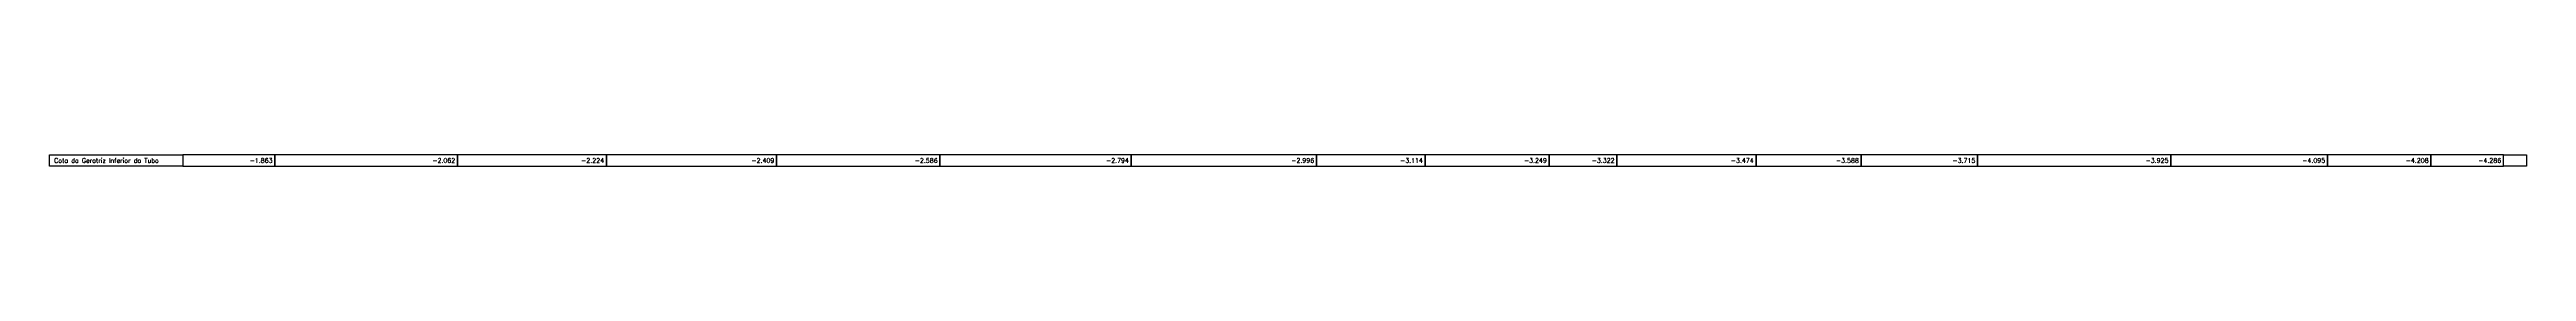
# Model space of a CAD drawing. Extents: x -44 to 14114764, y -20 to 289527804.
# Drawn here: x 359040 to 359578, y 7354016 to 7354018 of the extents above; entities that cross this region are included whole.
import ezdxf
from ezdxf.enums import TextEntityAlignment as Align

# ---------------------------------------------------------------- set-up
doc = ezdxf.new("R2010")
doc.units = 0
doc.layers.add('PS_PERFIL_COTA_LIN', color=7, linetype='Continuous')
doc.layers.add('PS_PERFIL_COTA_TXT', color=5, linetype='Continuous')
doc.styles.add('ROMANS', font='ROMANS.shx', dxfattribs={"height": 2})

msp = doc.modelspace()

# ---------------------------------------------------------------- linework, layer by layer
at = {"layer": 'PS_PERFIL_COTA_LIN', "linetype": 'Continuous'}
for points in [[(359068.682, 7354018.385), (359068.682, 7354015.885), (359039.682, 7354015.885), (359039.682, 7354018.385)], [(359068.682, 7354018.385), (359068.682, 7354015.885), (359088.682, 7354015.885), (359088.682, 7354018.385)], [(359088.682, 7354018.385), (359088.682, 7354015.885), (359128.402, 7354015.885), (359128.402, 7354018.385)], [(359128.402, 7354018.385), (359128.402, 7354015.885), (359160.779, 7354015.885), (359160.779, 7354018.385)], [(359160.779, 7354018.385), (359160.779, 7354015.885), (359197.807, 7354015.885), (359197.807, 7354018.385)], [(359197.807, 7354018.385), (359197.807, 7354015.885), (359233.324, 7354015.885), (359233.324, 7354018.385)], [(359233.324, 7354018.385), (359233.324, 7354015.885), (359274.921, 7354015.885), (359274.921, 7354018.385)], [(359274.921, 7354018.385), (359274.921, 7354015.885), (359315.206, 7354015.885), (359315.206, 7354018.385)], [(359315.206, 7354018.385), (359315.206, 7354015.885), (359338.866, 7354015.885), (359338.866, 7354018.385)], [(359338.866, 7354018.385), (359338.866, 7354015.885), (359365.814, 7354015.885), (359365.814, 7354018.385)], [(359365.814, 7354018.385), (359365.814, 7354015.885), (359380.545, 7354015.885), (359380.545, 7354018.385)], [(359380.545, 7354018.385), (359380.545, 7354015.885), (359410.797, 7354015.885), (359410.797, 7354018.385)], [(359410.797, 7354018.385), (359410.797, 7354015.885), (359433.66, 7354015.885), (359433.66, 7354018.385)], [(359433.66, 7354018.385), (359433.66, 7354015.885), (359458.994, 7354015.885), (359458.994, 7354018.385)], [(359458.994, 7354018.385), (359458.994, 7354015.885), (359500.999, 7354015.885), (359500.999, 7354018.385)], [(359500.999, 7354018.385), (359500.999, 7354015.885), (359535.077, 7354015.885), (359535.077, 7354018.385)], [(359535.077, 7354018.385), (359535.077, 7354015.885), (359557.569, 7354015.885), (359557.569, 7354018.385)], [(359557.569, 7354018.385), (359557.569, 7354015.885), (359573.353, 7354015.885), (359573.353, 7354018.385)], [(359578.353, 7354018.385), (359578.353, 7354015.885), (359573.353, 7354015.885), (359573.353, 7354018.385)]]:
    msp.add_lwpolyline(points, close=True, dxfattribs=at)

# ---------------------------------------------------------------- texts
at = {"layer": 'PS_PERFIL_COTA_TXT', "style": 'ROMANS'}
msp.add_text('Cota da Geratriz Inferior do Tubo', height=1, dxfattribs=at).set_placement((359040.682, 7354017.135), align=Align.MIDDLE_LEFT)
for s, p in [('-1.863', (359088.182, 7354017.135)), ('-2.062', (359127.902, 7354017.135)), ('-2.224', (359160.279, 7354017.135)), ('-2.409', (359197.307, 7354017.135)), ('-2.586', (359232.824, 7354017.135)), ('-2.794', (359274.421, 7354017.135)), ('-2.996', (359314.706, 7354017.135)), ('-3.114', (359338.366, 7354017.135)), ('-3.249', (359365.314, 7354017.135)), ('-3.322', (359380.045, 7354017.135)), ('-3.474', (359410.297, 7354017.135)), ('-3.588', (359433.16, 7354017.135)), ('-3.715', (359458.494, 7354017.135)), ('-3.925', (359500.499, 7354017.135)), ('-4.095', (359534.577, 7354017.135)), ('-4.208', (359557.069, 7354017.135)), ('-4.286', (359572.853, 7354017.135))]:
    msp.add_text(s, height=1, dxfattribs=at).set_placement(p, align=Align.MIDDLE_RIGHT)

doc.saveas('drawing.dxf')
